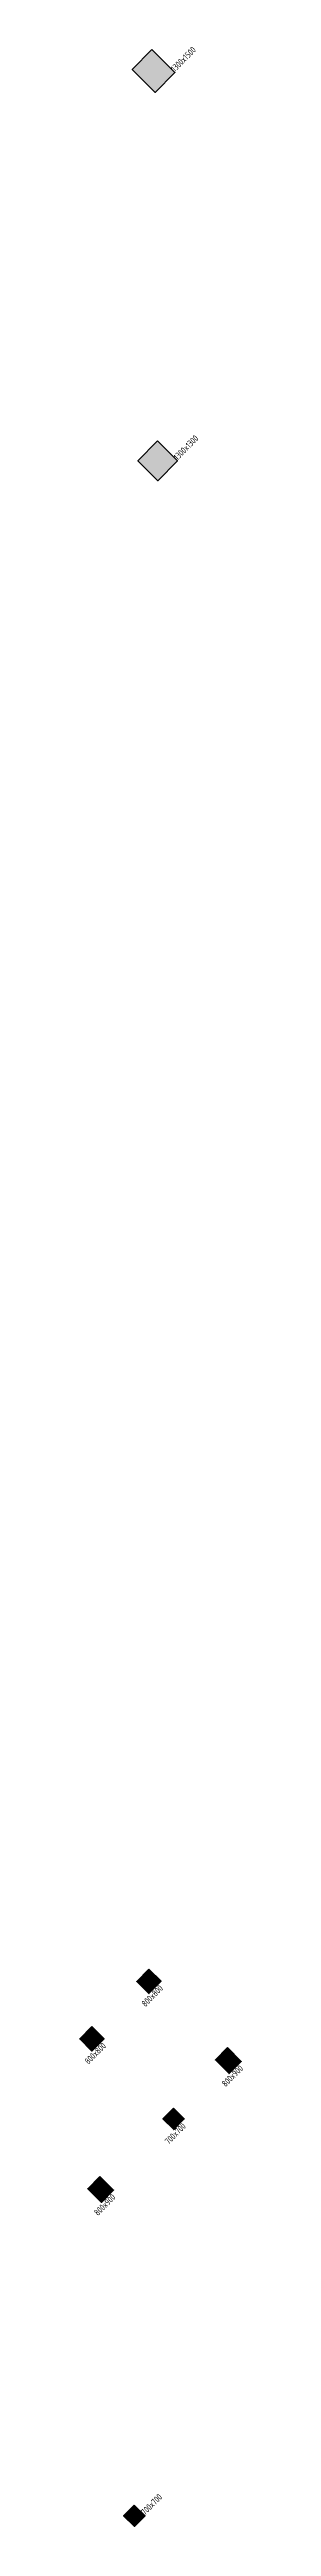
# Model space of a CAD drawing. Extents: x 517158726 to 519536726, y 3499539182 to 3501239182.
# Drawn here: x 518796008 to 518803506, y 3499851152 to 3499965705 of the extents above; entities that cross this region are included whole.
import ezdxf

# ---------------------------------------------------------------- set-up
doc = ezdxf.new("R2010")
doc.units = 0
doc.header["$LTSCALE"] = 500
doc.header["$MEASUREMENT"] = 0
doc.layers.get('0').update_dxf_attribs({"linetype": 'CONTINUOUS'})
for name, color, linetype, plot in [('__覆盖_A10-1楼地上客房部分轴网（1：100）_TEN25IWP$0$C-XREF-SLCT', 7, 'CONTINUOUS', False), ('C-XREF-SLCT', 7, 'CONTINUOUS', False), ('S_POST_OTHE', 110, 'CONTINUOUS', False)]:
    doc.layers.add(name, color=color, linetype=linetype, plot=plot)
doc.layers.add('S_COLU', color=2, linetype='CONTINUOUS')
doc.layers.add('S_COLU_HACH', color=15, linetype='CONTINUOUS')
doc.styles.add('__覆盖_A10-1楼地上客房部分轴网（1：100）_TEN25IWP$0$Acs', font='Tssdeng.shx', dxfattribs={"width": 0.7, "bigfont": 'Tssdchn.shx'})
doc.styles.add('Acs', font='STFANGSO.TTF', dxfattribs={"width": 0.7})
doc.styles.add('TH-STYLE3', font='tssdeng.shx', dxfattribs={"width": 0.7, "bigfont": 'tssdchn.shx'})

msp = doc.modelspace()

# ---------------------------------------------------------------- texts
at = {"layer": 'S_POST_OTHE', "style": 'TH-STYLE3', "width": 0.7}
for s, p in [('1300x1500', (518800425, 3499964648)), ('1300x1300', (518800545, 3499946687)), ('800x800', (518799058, 3499875159)), ('800x800', (518796413, 3499872500)), ('800x900', (518802780, 3499871457)), ('700x700', (518800136, 3499868798)), ('800x900', (518796857, 3499865501)), ('700x700', (518799038, 3499851648))]:
    msp.add_text(s, height=300, rotation=45.15706, dxfattribs=at).set_placement(p)

# ---------------------------------------------------------------- blocks, each defined once
blk = doc.blocks.new('AcsAcadShareArea')
for points in [[(0, 0), (118900, 0), (118900, 85000), (0, 85000)], [(0, 0), (6892.9, 0), (6892.9, 2699.2), (0, 2699.2)], [(6892.9, 0), (28409.4, 0), (28409.4, 2708.4), (6892.9, 2708.4)], [(0, 733), (0, 733), (0, 0), (0, 0)]]:
    blk.add_lwpolyline(points, close=True)
at = {"insert": (596.8, 1991.4), "char_height": 1000, "width": 6073.9, "attachment_point": 1, "style": 'Acs'}
blk.add_mtext('唯一编号：', dxfattribs=at)
at = {"style": 'Acs', "width": 0.8}
blk.add_attdef('唯一编号', (7537.4, 860.8), '', height=1000, dxfattribs=at)
blk = doc.blocks.new('__覆盖_A10-1楼地上客房部分轴网（1：100）_TEN25IWP$0$AcsAcadShareArea')
for points in [[(0, 0), (118900, 0), (118900, 85000), (0, 85000)], [(0, 0), (6892.9, 0), (6892.9, 2699.2), (0, 2699.2)], [(6892.9, 0), (28409.4, 0), (28409.4, 2708.4), (6892.9, 2708.4)], [(0, 733), (0, 733), (0, 0), (0, 0)]]:
    blk.add_lwpolyline(points, close=True)
at = {"insert": (596.8, 1991.4), "char_height": 1000, "width": 6073.9, "attachment_point": 1, "style": '__覆盖_A10-1楼地上客房部分轴网（1：100）_TEN25IWP$0$Acs'}
blk.add_mtext('唯一编号：', dxfattribs=at)
at = {"style": '__覆盖_A10-1楼地上客房部分轴网（1：100）_TEN25IWP$0$Acs', "width": 0.8}
blk.add_attdef('唯一编号', (7537.4, 860.8), '', height=1000, dxfattribs=at)

# ---------------------------------------------------------------- linework, layer by layer
at = {"layer": 'S_COLU', "linetype": 'ByBlock', "lineweight": 35}
for points in [[(518799361, 3499965705), (518798445, 3499964784), (518799508, 3499963726), (518800425, 3499964648)], [(518799623, 3499947604), (518798707, 3499946682), (518799628, 3499945766), (518800545, 3499946687)], [(518799216, 3499876928), (518798652, 3499876360), (518799219, 3499875796), (518799784, 3499876363)], [(518796572, 3499874269), (518796008, 3499873701), (518796575, 3499873137), (518797139, 3499873704)], [(518802868, 3499873296), (518802304, 3499872729), (518802942, 3499872094), (518803506, 3499872661)], [(518800365, 3499870496), (518799872, 3499870000), (518800368, 3499869506), (518800862, 3499870002)], [(518796945, 3499867340), (518796380, 3499866773), (518797019, 3499866138), (518797583, 3499866705)], [(518798542, 3499852141), (518798048, 3499851645), (518798545, 3499851152), (518799038, 3499851648)]]:
    msp.add_lwpolyline(points, close=True, dxfattribs=at)
at = {"layer": 'S_COLU_HACH', "ltscale": 3}
for points in [[(518798445, 3499964784), (518799508, 3499963726), (518799361, 3499965705), (518800425, 3499964648)], [(518798707, 3499946682), (518799628, 3499945766), (518799623, 3499947604), (518800545, 3499946687)], [(518798652, 3499876360), (518799219, 3499875796), (518799216, 3499876928), (518799784, 3499876363)], [(518796008, 3499873701), (518796575, 3499873137), (518796572, 3499874269), (518797139, 3499873704)], [(518802304, 3499872729), (518802942, 3499872094), (518802868, 3499873296), (518803506, 3499872661)], [(518799872, 3499870000), (518800368, 3499869506), (518800365, 3499870496), (518800862, 3499870002)], [(518796380, 3499866773), (518797019, 3499866138), (518796945, 3499867340), (518797583, 3499866705)], [(518798048, 3499851645), (518798545, 3499851152), (518798542, 3499852141), (518799038, 3499851648)]]:
    msp.add_solid(points, dxfattribs=at)

# ---------------------------------------------------------------- block references
at = {"layer": '__覆盖_A10-1楼地上客房部分轴网（1：100）_TEN25IWP$0$C-XREF-SLCT', "xscale": 20, "yscale": 20, "zscale": 20}
msp.add_blockref('__覆盖_A10-1楼地上客房部分轴网（1：100）_TEN25IWP$0$AcsAcadShareArea', (517158726, 3499539182), dxfattribs=at).add_auto_attribs({'唯一编号': '1#楼地上客房部分轴网（1：100）'})
at = {"layer": 'C-XREF-SLCT', "xscale": 20, "yscale": 20, "zscale": 20}
msp.add_blockref('AcsAcadShareArea', (517158726, 3499539182), dxfattribs=at).add_auto_attribs({'唯一编号': 'colu'})

msp.set_redraw_order([(e.dxf.handle, doc.entitydb.next_handle()) for e in msp.query("TEXT MTEXT ATTDEF DIMENSION ARC_DIMENSION")])  # texts and dimensions are drawn at this point

doc.saveas('drawing.dxf')
